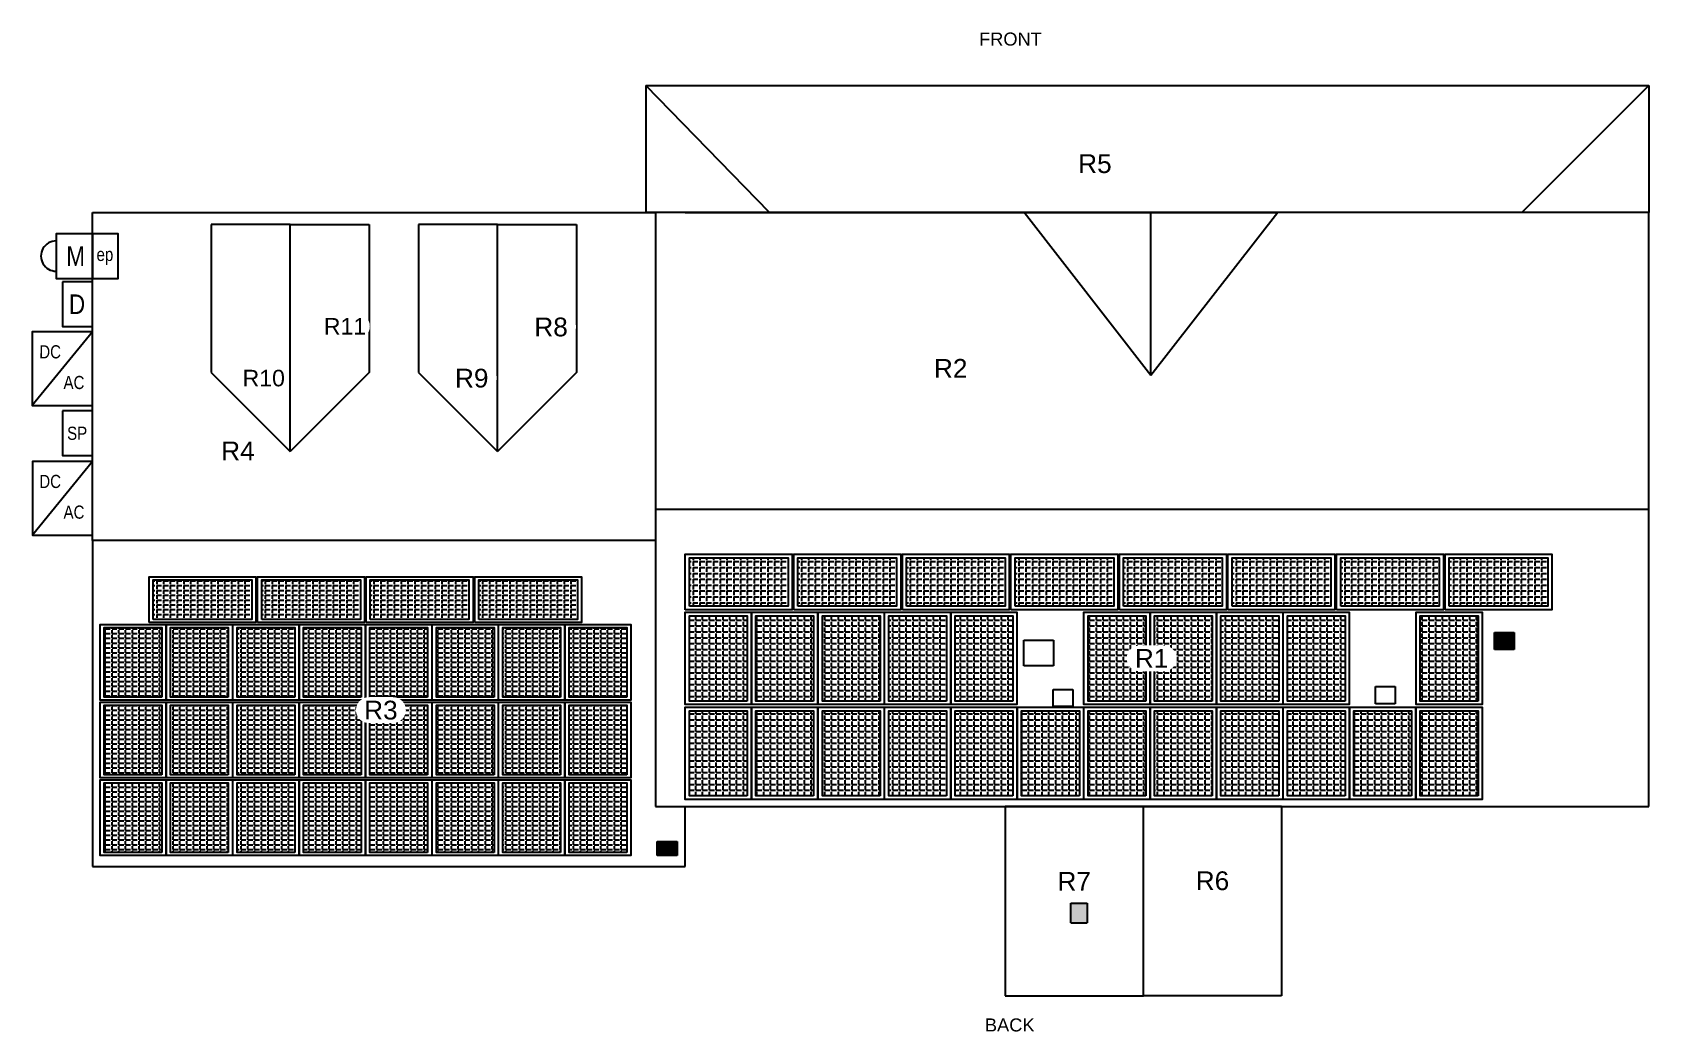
# Model space of a CAD drawing. Header units: feet. Extents: x -13431 to 10247, y 10829 to 29871.
# Drawn here: x 5935 to 6917, y 13435 to 14042 of the extents above; entities that cross this region are included whole.
import ezdxf
from ezdxf.enums import TextEntityAlignment as Align

# ---------------------------------------------------------------- set-up
doc = ezdxf.new("R2010")
doc.units = ezdxf.units.FT
doc.header["$MEASUREMENT"] = 0
doc.set_wipeout_variables(frame=1)
for name, color, linetype in [('E - MODULE', 7, 'Continuous'), ('MODULE FRAME', 9, 'Continuous'), ('MODULE HATCH', 7, 'Continuous'), ('N - ROOF NUMBERS', 7, 'Continuous'), ('R - ROOF LINES', 7, 'Continuous'), ('Z - TITLEBLOCK TXT', 7, 'Continuous')]:
    doc.layers.add(name, color=color, linetype=linetype)
doc.styles.add('PAPER SPACE TXT', font='technic_.ttf', dxfattribs={"height": 0.125})
doc.styles.add('TITLE BBLOCK TEXT', font='ARIALUNI.TTF')

msp = doc.modelspace()

# ---------------------------------------------------------------- texts
at = {"color": 1, "style": 'PAPER SPACE TXT'}
for s, height, rotation, p in [('M', 11.88, 0.00545, (5960.87, 13905.85)), ('ep', 7.986, 0.00687, (5978.65, 13906.85)), ('D', 11.88, 0.00545, (5961.73, 13876.58)), ('DC', 7.986, 359.99878, (5945.38, 13847.69, 44.66)), ('AC', 7.986, 359.99878, (5959.87, 13829.05, 44.66)), ('SP', 7.986, 0.00545, (5961.8, 13798.2, 44.66)), ('DC', 7.986, 359.99878, (5945.39, 13768.93)), ('AC', 7.986, 359.99878, (5959.88, 13750.29))]:
    msp.add_text(s, height=height, rotation=rotation, dxfattribs=at).set_placement(p, align=Align.MIDDLE_CENTER)
at = {"layer": 'Z - TITLEBLOCK TXT', "color": 7, "style": 'TITLE BBLOCK TEXT'}
for s, p in [('FRONT', (6509.8, 14033.73)), ('BACK', (6513.36, 13434.77))]:
    msp.add_text(s, height=7.925, rotation=359.98856, dxfattribs=at).set_placement(p)

# ---------------------------------------------------------------- blocks, each defined once
blk = doc.blocks.new('ROOF5_ID')
at = {"color": 3}
blk.add_wipeout([(-7.29, -6.72), (-5.72, -6.72), (-4.15, -6.72), (-2.58, -6.72), (-1.01, -6.72), (0.56, -6.72), (2.14, -6.72), (3.71, -6.72), (5.28, -6.72), (6.85, -6.72), (8.42, -6.64), (9.94, -6.26), (11.36, -5.59), (12.62, -4.65), (13.66, -3.47), (14.45, -2.12), (14.96, -0.63), (15.16, 0.92), (15.04, 2.49), (14.62, 4), (13.91, 5.4), (12.93, 6.63), (11.73, 7.64), (10.36, 8.39), (8.86, 8.85), (7.29, 9.01), (5.72, 9.01), (4.15, 9.01), (2.58, 9.01), (1.01, 9.01), (-0.56, 9.01), (-2.14, 9.01), (-3.71, 9.01), (-5.28, 9.01), (-6.85, 9.01), (-8.42, 8.93), (-9.94, 8.55), (-11.36, 7.88), (-12.62, 6.93), (-13.66, 5.76), (-14.45, 4.41), (-14.96, 2.92), (-15.16, 1.36), (-15.04, -0.2), (-14.62, -1.71), (-13.91, -3.11), (-12.93, -4.34), (-11.73, -5.35), (-10.36, -6.1), (-8.86, -6.56)], dxfattribs=at)
at = {"layer": 'Z - TITLEBLOCK TXT', "color": 7, "style": 'TITLE BBLOCK TEXT'}
blk.add_text('R5', height=11.396, rotation=359.98856, dxfattribs=at).set_placement((0, 1.14), align=Align.MIDDLE_CENTER)
blk = doc.blocks.new('ROOF7_ID')
at = {"color": 3}
blk.add_wipeout([(-7.29, -7.08), (-5.72, -7.08), (-4.15, -7.08), (-2.58, -7.08), (-1.01, -7.08), (0.56, -7.08), (2.14, -7.08), (3.71, -7.08), (5.28, -7.08), (6.85, -7.08), (8.42, -7), (9.94, -6.62), (11.36, -5.95), (12.62, -5.01), (13.66, -3.83), (14.45, -2.48), (14.96, -0.99), (15.16, 0.56), (15.04, 2.13), (14.62, 3.64), (13.91, 5.04), (12.93, 6.27), (11.73, 7.28), (10.36, 8.03), (8.86, 8.49), (7.29, 8.65), (5.72, 8.65), (4.15, 8.65), (2.58, 8.65), (1.01, 8.65), (-0.56, 8.65), (-2.14, 8.65), (-3.71, 8.65), (-5.28, 8.65), (-6.85, 8.65), (-8.42, 8.57), (-9.94, 8.19), (-11.36, 7.52), (-12.62, 6.58), (-13.66, 5.4), (-14.45, 4.05), (-14.96, 2.56), (-15.16, 1.01), (-15.04, -0.56), (-14.62, -2.07), (-13.91, -3.47), (-12.93, -4.7), (-11.73, -5.71), (-10.36, -6.46), (-8.86, -6.92)], dxfattribs=at)
at = {"layer": 'Z - TITLEBLOCK TXT', "color": 7, "style": 'TITLE BBLOCK TEXT'}
blk.add_text('R7', height=11.396, rotation=359.98856, dxfattribs=at).set_placement((0, 0.79), align=Align.MIDDLE_CENTER)
blk = doc.blocks.new('ROOF11_ID')
at = {"color": 3}
blk.add_wipeout([(7.52, 8.05), (9.09, 7.9), (10.58, 7.43), (11.96, 6.68), (13.16, 5.67), (14.14, 4.44), (14.85, 3.04), (15.27, 1.53), (15.39, -0.03), (15.19, -1.59), (14.68, -3.08), (13.89, -4.43), (12.85, -5.6), (11.59, -6.55), (10.17, -7.22), (8.65, -7.6), (7.08, -7.68), (5.51, -7.68), (3.94, -7.68), (2.37, -7.68), (0.79, -7.68), (-0.78, -7.68), (-2.35, -7.68), (-3.92, -7.68), (-5.49, -7.68), (-7.07, -7.68), (-8.63, -7.52), (-10.13, -7.06), (-11.5, -6.31), (-12.7, -5.3), (-13.68, -4.07), (-14.39, -2.67), (-14.81, -1.16), (-14.93, 0.41), (-14.73, 1.96), (-14.22, 3.45), (-13.43, 4.81), (-12.39, 5.98), (-11.13, 6.92), (-9.71, 7.59), (-8.19, 7.97), (-6.62, 8.05), (-5.05, 8.05), (-3.48, 8.05), (-1.91, 8.05), (-0.34, 8.05), (1.24, 8.05), (2.81, 8.05), (4.38, 8.05), (5.95, 8.05)], dxfattribs=at)
at = {"layer": 'Z - TITLEBLOCK TXT', "color": 7, "style": 'TITLE BBLOCK TEXT'}
blk.add_text('R11', height=10.029, rotation=359.98856, dxfattribs=at).set_placement((0.28, 0.17), align=Align.MIDDLE_CENTER)
blk = doc.blocks.new('ROOF10_ID')
at = {"color": 3}
blk.add_wipeout([(6.87, 7.67), (8.44, 7.51), (9.93, 7.05), (11.31, 6.3), (12.51, 5.29), (13.49, 4.06), (14.2, 2.66), (14.62, 1.15), (14.74, -0.42), (14.54, -1.97), (14.03, -3.46), (13.24, -4.81), (12.2, -5.99), (10.94, -6.93), (9.52, -7.6), (8, -7.98), (6.43, -8.06), (4.86, -8.06), (3.29, -8.06), (1.72, -8.06), (0.14, -8.06), (-1.43, -8.06), (-3, -8.06), (-4.57, -8.06), (-6.14, -8.06), (-7.72, -8.06), (-9.28, -7.9), (-10.78, -7.44), (-12.15, -6.69), (-13.35, -5.68), (-14.33, -4.45), (-15.04, -3.05), (-15.46, -1.54), (-15.58, 0.03), (-15.38, 1.58), (-14.87, 3.07), (-14.08, 4.42), (-13.04, 5.6), (-11.78, 6.54), (-10.36, 7.21), (-8.84, 7.59), (-7.27, 7.67), (-5.7, 7.67), (-4.13, 7.67), (-2.56, 7.67), (-0.99, 7.67), (0.59, 7.67), (2.16, 7.67), (3.73, 7.67), (5.3, 7.67)], dxfattribs=at)
at = {"layer": 'Z - TITLEBLOCK TXT', "color": 7, "style": 'TITLE BBLOCK TEXT'}
blk.add_text('R10', height=10.029, rotation=359.98856, dxfattribs=at).set_placement((-0.37, -0.21), align=Align.MIDDLE_CENTER)
blk = doc.blocks.new('ROOF1_ID')
at = {"color": 3}
blk.add_wipeout([(-7.51, -8.11), (-5.94, -8.11), (-4.37, -8.11), (-2.8, -8.11), (-1.22, -8.11), (0.35, -8.11), (1.92, -8.11), (3.49, -8.11), (5.06, -8.11), (6.64, -8.11), (8.2, -8.02), (9.73, -7.65), (11.14, -6.97), (12.4, -6.03), (13.44, -4.86), (14.23, -3.5), (14.74, -2.02), (14.94, -0.46), (14.83, 1.1), (14.41, 2.62), (13.69, 4.01), (12.72, 5.24), (11.52, 6.25), (10.14, 7), (8.64, 7.47), (7.08, 7.62), (5.51, 7.62), (3.93, 7.62), (2.36, 7.62), (0.79, 7.62), (-0.78, 7.62), (-2.35, 7.62), (-3.93, 7.62), (-5.5, 7.62), (-7.07, 7.62), (-8.64, 7.54), (-10.16, 7.16), (-11.58, 6.49), (-12.83, 5.55), (-13.88, 4.38), (-14.67, 3.02), (-15.17, 1.54), (-15.37, -0.02), (-15.26, -1.58), (-14.84, -3.1), (-14.13, -4.49), (-13.15, -5.72), (-11.95, -6.73), (-10.57, -7.49), (-9.07, -7.95)], dxfattribs=at)
at = {"layer": 'Z - TITLEBLOCK TXT', "color": 7, "style": 'TITLE BBLOCK TEXT'}
blk.add_text('R1', height=11.396, rotation=359.98856, dxfattribs=at).set_placement((-0.22, -0.24), align=Align.MIDDLE_CENTER)
blk = doc.blocks.new('ROOF6_ID')
at = {"color": 3}
blk.add_wipeout([(-7.29, -6.72), (-5.72, -6.72), (-4.15, -6.72), (-2.58, -6.72), (-1.01, -6.72), (0.56, -6.72), (2.14, -6.72), (3.71, -6.72), (5.28, -6.72), (6.85, -6.72), (8.42, -6.64), (9.94, -6.26), (11.36, -5.59), (12.62, -4.65), (13.66, -3.48), (14.45, -2.12), (14.96, -0.63), (15.16, 0.92), (15.04, 2.49), (14.62, 4), (13.91, 5.4), (12.93, 6.63), (11.73, 7.64), (10.36, 8.39), (8.86, 8.85), (7.29, 9.01), (5.72, 9.01), (4.15, 9.01), (2.58, 9.01), (1.01, 9.01), (-0.56, 9.01), (-2.14, 9.01), (-3.71, 9.01), (-5.28, 9.01), (-6.85, 9.01), (-8.42, 8.93), (-9.94, 8.55), (-11.36, 7.88), (-12.62, 6.93), (-13.66, 5.76), (-14.45, 4.41), (-14.96, 2.92), (-15.16, 1.36), (-15.04, -0.2), (-14.62, -1.71), (-13.91, -3.11), (-12.93, -4.34), (-11.73, -5.35), (-10.36, -6.1), (-8.86, -6.57)], dxfattribs=at)
at = {"layer": 'Z - TITLEBLOCK TXT', "color": 7, "style": 'TITLE BBLOCK TEXT'}
blk.add_text('R6', height=11.396, rotation=359.98856, dxfattribs=at).set_placement((0, 1.14), align=Align.MIDDLE_CENTER)
blk = doc.blocks.new('ROOF9_ID')
at = {"color": 3}
blk.add_wipeout([(-7.29, -8.11), (-5.72, -8.11), (-4.15, -8.11), (-2.58, -8.11), (-1.01, -8.11), (0.56, -8.11), (2.14, -8.11), (3.71, -8.11), (5.28, -8.11), (6.85, -8.11), (8.42, -8.02), (9.94, -7.65), (11.36, -6.97), (12.62, -6.03), (13.66, -4.86), (14.45, -3.5), (14.96, -2.02), (15.16, -0.46), (15.04, 1.1), (14.62, 2.62), (13.91, 4.01), (12.93, 5.24), (11.73, 6.25), (10.36, 7), (8.86, 7.47), (7.29, 7.62), (5.72, 7.62), (4.15, 7.62), (2.58, 7.62), (1.01, 7.62), (-0.56, 7.62), (-2.14, 7.62), (-3.71, 7.62), (-5.28, 7.62), (-6.85, 7.62), (-8.42, 7.54), (-9.94, 7.16), (-11.36, 6.49), (-12.62, 5.55), (-13.66, 4.38), (-14.45, 3.02), (-14.96, 1.54), (-15.16, -0.02), (-15.04, -1.58), (-14.62, -3.1), (-13.91, -4.49), (-12.93, -5.72), (-11.73, -6.73), (-10.36, -7.49), (-8.86, -7.95)], dxfattribs=at)
at = {"layer": 'Z - TITLEBLOCK TXT', "color": 7, "style": 'TITLE BBLOCK TEXT'}
blk.add_text('R9', height=11.396, rotation=359.98856, dxfattribs=at).set_placement((0, -0.24), align=Align.MIDDLE_CENTER)
blk = doc.blocks.new('ROOF2_ID')
at = {"color": 3}
blk.add_wipeout([(-7.29, -7.76), (-5.72, -7.76), (-4.15, -7.76), (-2.58, -7.76), (-1.01, -7.76), (0.56, -7.76), (2.14, -7.76), (3.71, -7.76), (5.28, -7.76), (6.85, -7.76), (8.42, -7.68), (9.94, -7.3), (11.36, -6.63), (12.62, -5.68), (13.66, -4.51), (14.45, -3.16), (14.96, -1.67), (15.16, -0.11), (15.04, 1.45), (14.62, 2.96), (13.91, 4.36), (12.93, 5.59), (11.73, 6.6), (10.36, 7.35), (8.86, 7.81), (7.29, 7.97), (5.72, 7.97), (4.15, 7.97), (2.58, 7.97), (1.01, 7.97), (-0.56, 7.97), (-2.14, 7.97), (-3.71, 7.97), (-5.28, 7.97), (-6.85, 7.97), (-8.42, 7.89), (-9.94, 7.51), (-11.36, 6.84), (-12.62, 5.9), (-13.66, 4.73), (-14.45, 3.37), (-14.96, 1.88), (-15.16, 0.33), (-15.04, -1.24), (-14.62, -2.75), (-13.91, -4.15), (-12.93, -5.38), (-11.73, -6.39), (-10.36, -7.14), (-8.86, -7.6)], dxfattribs=at)
at = {"layer": 'Z - TITLEBLOCK TXT', "style": 'TITLE BBLOCK TEXT'}
blk.add_text('R2', height=11.396, rotation=359.98856, dxfattribs=at).set_placement((0, 0.11), align=Align.MIDDLE_CENTER)
blk = doc.blocks.new('ROOF8_ID')
at = {"color": 3}
blk.add_wipeout([(-7.81, -8.09), (-6.23, -8.09), (-4.66, -8.09), (-3.09, -8.09), (-1.52, -8.09), (0.05, -8.09), (1.63, -8.09), (3.2, -8.09), (4.77, -8.09), (6.34, -8.09), (7.91, -8.01), (9.43, -7.63), (10.85, -6.96), (12.1, -6.02), (13.15, -4.85), (13.94, -3.49), (14.44, -2), (14.64, -0.45), (14.53, 1.12), (14.11, 2.63), (13.4, 4.03), (12.42, 5.26), (11.22, 6.27), (9.84, 7.02), (8.34, 7.48), (6.78, 7.64), (5.21, 7.64), (3.64, 7.64), (2.07, 7.64), (0.5, 7.64), (-1.08, 7.64), (-2.65, 7.64), (-4.22, 7.64), (-5.79, 7.64), (-7.36, 7.64), (-8.93, 7.56), (-10.46, 7.18), (-11.87, 6.51), (-13.13, 5.56), (-14.17, 4.39), (-14.96, 3.04), (-15.47, 1.55), (-15.67, -0.01), (-15.56, -1.57), (-15.13, -3.08), (-14.42, -4.48), (-13.45, -5.71), (-12.24, -6.72), (-10.87, -7.47), (-9.37, -7.94)], dxfattribs=at)
at = {"layer": 'Z - TITLEBLOCK TXT', "color": 7, "style": 'TITLE BBLOCK TEXT'}
blk.add_text('R8', height=11.396, rotation=359.98856, dxfattribs=at).set_placement((-0.51, -0.23), align=Align.MIDDLE_CENTER)
blk = doc.blocks.new('ROOF3_ID')
at = {"color": 3}
blk.add_wipeout([(-7.29, -7.41), (-5.72, -7.41), (-4.15, -7.41), (-2.58, -7.41), (-1.01, -7.41), (0.56, -7.41), (2.14, -7.41), (3.71, -7.41), (5.28, -7.41), (6.85, -7.41), (8.42, -7.33), (9.94, -6.95), (11.36, -6.28), (12.62, -5.34), (13.66, -4.17), (14.45, -2.81), (14.96, -1.33), (15.16, 0.23), (15.04, 1.8), (14.62, 3.31), (13.91, 4.71), (12.93, 5.93), (11.73, 6.95), (10.36, 7.7), (8.86, 8.16), (7.29, 8.32), (5.72, 8.32), (4.15, 8.32), (2.58, 8.32), (1.01, 8.32), (-0.56, 8.32), (-2.14, 8.32), (-3.71, 8.32), (-5.28, 8.32), (-6.85, 8.32), (-8.42, 8.24), (-9.94, 7.86), (-11.36, 7.18), (-12.62, 6.24), (-13.66, 5.07), (-14.45, 3.72), (-14.96, 2.23), (-15.16, 0.67), (-15.04, -0.89), (-14.62, -2.4), (-13.91, -3.8), (-12.93, -5.03), (-11.73, -6.04), (-10.36, -6.79), (-8.86, -7.26)], dxfattribs=at)
at = {"layer": 'Z - TITLEBLOCK TXT', "color": 7, "style": 'TITLE BBLOCK TEXT'}
blk.add_text('R3', height=11.396, rotation=359.98856, dxfattribs=at).set_placement((0, 0.45), align=Align.MIDDLE_CENTER)
blk = doc.blocks.new('ROOF4_ID')
at = {"color": 3}
blk.add_wipeout([(-7.29, -7.07), (-5.72, -7.07), (-4.15, -7.07), (-2.58, -7.07), (-1.01, -7.07), (0.56, -7.07), (2.14, -7.07), (3.71, -7.07), (5.28, -7.07), (6.85, -7.07), (8.42, -6.99), (9.94, -6.61), (11.36, -5.94), (12.62, -5), (13.66, -3.83), (14.45, -2.47), (14.96, -0.98), (15.16, 0.57), (15.04, 2.14), (14.62, 3.65), (13.91, 5.05), (12.93, 6.28), (11.73, 7.29), (10.36, 8.04), (8.86, 8.5), (7.29, 8.66), (5.72, 8.66), (4.15, 8.66), (2.58, 8.66), (1.01, 8.66), (-0.56, 8.66), (-2.14, 8.66), (-3.71, 8.66), (-5.28, 8.66), (-6.85, 8.66), (-8.42, 8.58), (-9.94, 8.2), (-11.36, 7.53), (-12.62, 6.58), (-13.66, 5.41), (-14.45, 4.06), (-14.96, 2.57), (-15.16, 1.01), (-15.04, -0.55), (-14.62, -2.06), (-13.91, -3.46), (-12.93, -4.69), (-11.73, -5.7), (-10.36, -6.45), (-8.86, -6.91)], dxfattribs=at)
at = {"layer": 'Z - TITLEBLOCK TXT', "color": 7, "style": 'TITLE BBLOCK TEXT'}
blk.add_text('R4', height=11.396, rotation=359.98856, dxfattribs=at).set_placement((0, 0.79), align=Align.MIDDLE_CENTER)
blk = doc.blocks.new('genesis_module')
at = {"layer": 'MODULE HATCH'}
h = blk.add_hatch(dxfattribs=at)
h.set_pattern_fill('ANGLE', color=9, scale=15)
h.set_pattern_definition([(0, (1.7324, 8.3642), (0, 4.125), [3, -1.125]), (90, (1.7324, 8.3642), (-4.125, 3e-16), [3, -1.125])])
h.paths.add_polyline_path([(-17.48, 29.97), (-17.48, -29.95), (17.59, -29.95), (17.59, 29.97)])
at = {"color": 4}
blk.add_lwpolyline([(-20, 32.49), (20.04, 32.49), (20.04, -32.46), (-20, -32.46)], close=True, dxfattribs=at)
at = {"layer": 'MODULE FRAME', "color": 7, "linetype": 'Continuous', "flags": 128}
blk.add_lwpolyline([(20.04, -32.46), (-20, -32.46), (-20, 32.49), (20.04, 32.49)], close=True, dxfattribs=at)
at = {"layer": 'MODULE FRAME', "color": 8, "linetype": 'Continuous', "flags": 128}
blk.add_lwpolyline([(17.59, -29.95), (-17.48, -29.95), (-17.48, 29.97), (17.59, 29.97)], close=True, dxfattribs=at)
blk = doc.blocks.new('A$C6EF85B4C')
h = blk.add_hatch()
h.set_pattern_fill('ANGLE', color=9, scale=15)
h.set_pattern_definition([(0, (0, 0), (0, 4.125), [3, -1.125]), (90, (0, 0), (-4.125, 3e-16), [3, -1.125])])
h.paths.add_polyline_path([(-19.22, 21.61), (-19.22, -38.31), (14.8, -38.31), (14.8, 21.61)])
at = {"layer": 'MODULE FRAME', "color": 7, "linetype": 'Continuous', "flags": 128}
blk.add_lwpolyline([(17.32, -40.83), (-21.73, -40.83), (-21.73, 24.12), (17.32, 24.12)], close=True, dxfattribs=at)
at = {"layer": 'MODULE FRAME', "color": 8, "linetype": 'Continuous', "flags": 128}
blk.add_lwpolyline([(14.8, -38.31), (-19.22, -38.31), (-19.22, 21.61), (14.8, 21.61)], close=True, dxfattribs=at)
blk = doc.blocks.new('Roof3')
at = {"layer": 'E - MODULE', "color": 3, "extrusion": (1.77636e-15, -0.707107, 0.707107)}
for p in [(5995.69, 9611.42, -9705.43), (6036.06, 9611.42, -9705.43), (6076.43, 9611.42, -9705.43), (6116.8, 9611.42, -9705.43), (6157.17, 9611.42, -9705.43), (6197.54, 9611.42, -9705.43), (6237.91, 9611.42, -9705.43), (6278.28, 9611.42, -9705.43), (5995.69, 9544.67, -9705.43), (6036.06, 9544.67, -9705.43), (6076.43, 9544.67, -9705.43), (6116.8, 9544.67, -9705.43), (6157.17, 9544.67, -9705.43), (6197.54, 9544.67, -9705.43), (6237.91, 9544.67, -9705.43), (6278.28, 9544.67, -9705.43), (5995.69, 9477.92, -9705.43), (6036.06, 9477.92, -9705.43), (6076.43, 9477.92, -9705.43), (6116.8, 9477.92, -9705.43), (6157.17, 9477.92, -9705.43), (6197.54, 9477.92, -9705.43), (6237.91, 9477.92, -9705.43), (6278.28, 9477.92, -9705.43)]:
    blk.add_blockref('genesis_module', p, dxfattribs=at)
at = {"layer": 'MODULE HATCH', "linetype": 'Continuous', "extrusion": (0, -0.707107, 0.707107), "rotation": 270}
for p in [(6046.32, 9663.03, -9705.43), (6112.27, 9663.03, -9705.43), (6178.22, 9663.03, -9705.43), (6244.17, 9663.03, -9705.43)]:
    blk.add_blockref('A$C6EF85B4C', p, dxfattribs=at)
blk = doc.blocks.new('Roof1')
at = {"layer": 'E - MODULE', "color": 3, "extrusion": (1.27676e-15, -0.503925, 0.863748)}
for p in [(6351.32, 11783.03, -6913.37), (6391.69, 11783.03, -6913.37), (6432.06, 11783.03, -6913.37), (6472.43, 11783.03, -6913.37), (6512.8, 11783.03, -6913.37), (6593.54, 11783.03, -6913.37), (6633.91, 11783.03, -6913.37), (6674.28, 11783.03, -6913.37), (6714.65, 11783.03, -6913.37), (6795.39, 11783.03, -6913.37), (6351.32, 11716.28, -6913.36), (6391.69, 11716.28, -6913.36), (6432.06, 11716.28, -6913.36), (6472.43, 11716.28, -6913.36), (6512.8, 11716.28, -6913.36), (6553.17, 11716.28, -6913.36), (6593.54, 11716.28, -6913.36), (6633.91, 11716.28, -6913.36), (6674.28, 11716.28, -6913.36), (6714.65, 11716.28, -6913.36), (6755.02, 11716.28, -6913.36), (6795.39, 11716.28, -6913.36)]:
    blk.add_blockref('genesis_module', p, dxfattribs=at)
at = {"layer": 'MODULE HATCH', "linetype": 'Continuous', "extrusion": (0, -0.503925, 0.863748), "rotation": 270}
for p in [(6372.14, 11834.64, -6913.37), (6438.09, 11834.64, -6913.37), (6504.04, 11834.64, -6913.37), (6569.99, 11834.64, -6913.37), (6635.94, 11834.64, -6913.37), (6701.89, 11834.64, -6913.37), (6767.84, 11834.64, -6913.37), (6833.79, 11834.64, -6913.37)]:
    blk.add_blockref('A$C6EF85B4C', p, dxfattribs=at)

# ---------------------------------------------------------------- hatches: boundary and pattern name
h = msp.add_hatch(color=3)
h.dxf.hatch_style = 1
h.paths.add_polyline_path([(6555.04, 13656.95), (6537.04, 13656.95), (6537.04, 13672.49), (6555.04, 13672.49)], flags=17)
edge = h.paths.add_edge_path(flags=17)
edge.add_line((6555.04, 13656.95), (6537.04, 13656.95))
edge.add_line((6555.04, 13672.49), (6555.04, 13656.95))
edge.add_line((6555.04, 13672.49), (6537.04, 13672.49))
edge.add_line((6537.04, 13656.95), (6537.04, 13672.49))
edge = h.paths.add_edge_path(flags=0)
edge.add_line((6555.04, 13656.95), (6537.04, 13656.95))
h = msp.add_hatch(color=3)
h.dxf.hatch_style = 1
h.paths.add_polyline_path([(6822.97, 13666.74), (6822.97, 13677.11), (6834.97, 13677.11), (6834.97, 13666.74)], flags=17)
edge = h.paths.add_edge_path(flags=17)
edge.add_line((6834.97, 13666.74), (6822.97, 13666.74))
edge.add_line((6834.97, 13677.11), (6834.97, 13666.74))
edge.add_line((6834.97, 13677.11), (6834.97, 13666.74))
edge.add_line((6834.97, 13666.74), (6822.97, 13666.74))
h = msp.add_hatch(color=3)
h.dxf.hatch_style = 1
h.paths.add_polyline_path([(6575.47, 13512.76), (6575.47, 13500.76), (6565.48, 13500.76), (6565.48, 13512.76)])
h.paths.add_polyline_path([(6566.85, 13642.59), (6554.85, 13642.59), (6554.85, 13632.22), (6566.85, 13632.22)], flags=17)
h.paths.add_polyline_path([(6566.85, 13642.59), (6566.85, 13632.22), (6554.85, 13632.22), (6554.85, 13642.59)], flags=17)
h = msp.add_hatch(color=3)
h.dxf.hatch_style = 1
h.paths.add_polyline_path([(6554.85, 13642.59), (6566.85, 13642.59), (6566.85, 13632.22), (6554.85, 13632.22)], flags=16)
edge = h.paths.add_edge_path(flags=17)
edge.add_line((6566.85, 13632.22), (6554.85, 13632.22))
edge.add_line((6566.85, 13642.59), (6566.85, 13632.22))
edge.add_line((6554.85, 13642.59), (6566.85, 13642.59))
h = msp.add_hatch(color=3)
h.dxf.hatch_style = 1
h.paths.add_polyline_path([(6750.66, 13644.26), (6762.66, 13644.26), (6762.66, 13633.89), (6750.66, 13633.89)])
edge = h.paths.add_edge_path(flags=17)
edge.add_line((6762.66, 13633.89), (6750.66, 13633.89))
edge.add_line((6762.66, 13644.26), (6762.66, 13633.89))
edge.add_line((6750.66, 13644.26), (6762.66, 13644.26))
h = msp.add_hatch(color=3)
h.dxf.hatch_style = 1
h.paths.add_polyline_path([(6314.31, 13541.68), (6314.31, 13550.17), (6326.31, 13550.17), (6326.31, 13541.68)])
edge = h.paths.add_edge_path(flags=17)
edge.add_line((6326.31, 13541.68), (6314.31, 13541.68))
edge.add_line((6326.31, 13550.17), (6326.31, 13541.68))
edge.add_line((6326.31, 13550.17), (6326.31, 13541.68))
edge.add_line((6326.31, 13541.68), (6314.31, 13541.68))

# ---------------------------------------------------------------- linework, layer by layer
at = {"color": 1, "flags": 128}
msp.add_lwpolyline([(5948.99, 13896.67), (5948.99, 13892.24), (5971.16, 13892.24), (5971.15, 13919.45), (5948.99, 13919.45), (5948.99, 13915.02, 1.000086), (5948.99, 13896.67), (5948.99, 13896.67), (5948.99, 13892.24), (5971.16, 13892.24), (5971.15, 13919.45), (5948.99, 13919.45), (5948.99, 13896.67)], format="xyb", dxfattribs=at)
at = {"color": 1}
for points in [[(5971.15, 13919.45), (5971.16, 13892.25), (5986.7, 13892.25), (5986.7, 13919.45)], [(5952.89, 13890.27), (5952.89, 13863.06), (5971.16, 13863.07), (5971.16, 13890.27)]]:
    msp.add_lwpolyline(points, close=True, dxfattribs=at)
at = {"color": 1, "elevation": 44.66, "flags": 128}
msp.add_lwpolyline([(5971.15, 13859.87), (5934.56, 13859.87), (5934.56, 13814.97), (5971.15, 13814.97), (5971.15, 13859.87), (5934.56, 13814.97)], dxfattribs=at)
at = {"color": 1, "elevation": 44.66}
msp.add_lwpolyline([(5952.89, 13811.87), (5952.89, 13784.66), (5971.16, 13784.66), (5971.16, 13811.87)], close=True, dxfattribs=at)
at = {"color": 1, "flags": 128}
msp.add_lwpolyline([(5971.15, 13781.11), (5934.57, 13781.11), (5934.57, 13736.21), (5971.15, 13736.21), (5971.15, 13781.11), (5934.57, 13736.21)], dxfattribs=at)
at = {"layer": 'R - ROOF LINES', "color": 3}
for p, q in [((6307.29, 14009.39, -205.67), (6916.67, 14009.39, -205.67)), ((6307.29, 14009.39, -205.67), (6307.29, 13932.32, -205.67)), ((6382.48, 13932.32, -179.98), (6307.29, 14009.39, -205.67)), ((6916.67, 14009.39, -205.67), (6839.6, 13932.32, -179.98)), ((6916.67, 14009.39, -205.67), (6916.67, 13932.32, -205.67)), ((5971.16, 13932.32, -191.74), (6061.16, 13932.32, -191.74)), ((5971.16, 13733.06, 7.52), (5971.16, 13932.32, -191.74)), ((6061.16, 13932.32, -191.74), (6187.16, 13932.32, -191.74)), ((6187.16, 13932.32, -191.74), (6313.13, 13932.32, -191.74)), ((6313.13, 13932.32, -203.67), (6307.29, 13932.32, -205.67)), ((6537.27, 13932.32, -86.11), (6313.13, 13932.32, -86.11)), ((6313.13, 13932.32, -191.74), (6313.13, 13751.88, -11.3)), ((6313.13, 13932.32, -86.11), (6313.13, 13751.88, 19.15)), ((6331.16, 13932.32, -197.51), (6313.13, 13932.32, -203.67)), ((6331.16, 13932.32, -197.51), (6382.48, 13932.32, -179.98)), ((6382.48, 13932.32, -179.98), (6537.27, 13932.32, -179.98)), ((6537.27, 13932.32, -86.11), (6614.26, 13932.32, -28.36)), ((6614.26, 13932.32, -179.98), (6537.27, 13932.32, -179.98)), ((6614.26, 13833.33, -28.36), (6537.27, 13932.32, -86.11)), ((6614.26, 13932.32, -28.36), (6691.25, 13932.32, -86.11)), ((6691.25, 13932.32, -179.98), (6614.26, 13932.32, -179.98)), ((6614.26, 13833.33, -28.36), (6614.26, 13932.32, -28.36)), ((6691.25, 13932.32, -86.11), (6614.26, 13833.33, -28.36)), ((6839.6, 13932.32, -179.98), (6691.25, 13932.32, -179.98)), ((6916.67, 13932.32, -86.11), (6691.25, 13932.32, -86.11)), ((6916.67, 13932.32, -205.67), (6839.6, 13932.32, -179.98)), ((6916.67, 13751.88, 19.15), (6916.67, 13932.32, -86.11)), ((6091.16, 13925.06, -46.48), (6043.16, 13925.06, -94.48)), ((6043.16, 13925.06, -94.48), (6043.16, 13835.06, -94.48)), ((6091.16, 13925.06, -46.48), (6139.16, 13925.06, -94.48)), ((6091.16, 13787.06, -46.48), (6091.16, 13925.06, -46.48)), ((6139.16, 13925.06, -94.48), (6139.16, 13835.06, -94.48)), ((6169.16, 13925.06, -94.48), (6169.16, 13835.06, -94.48)), ((6217.16, 13925.06, -46.48), (6169.16, 13925.06, -94.48)), ((6217.16, 13925.06, -46.48), (6265.16, 13925.06, -94.48)), ((6217.16, 13787.06, -46.48), (6217.16, 13925.06, -46.48)), ((6265.16, 13925.06, -94.48), (6265.16, 13835.06, -94.48)), ((6043.16, 13835.06, -94.48), (6091.16, 13787.06, -46.48)), ((6139.16, 13835.06, -94.48), (6091.16, 13787.06, -46.48)), ((6169.16, 13835.06, -94.48), (6217.16, 13787.06, -46.48)), ((6265.16, 13835.06, -94.48), (6217.16, 13787.06, -46.48)), ((6313.13, 13751.88, -11.3), (6313.13, 13733.06, 7.52)), ((6313.13, 13751.88, 19.15), (6313.13, 13571.44, -86.11)), ((6916.67, 13751.88, 19.15), (6313.13, 13751.88, 19.15)), ((6916.67, 13571.44, -86.11), (6916.67, 13751.88, 19.15)), ((5971.16, 13733.06, 7.52), (5971.16, 13535.06, -190.48)), ((6313.13, 13733.06, 7.52), (5971.16, 13733.06, 7.52)), ((6313.13, 13733.06, 7.52), (6313.13, 13571.44, -154.1)), ((6537.04, 13672.49, -27.16), (6555.04, 13672.49, -27.16)), ((6537.04, 13656.95, -36.23), (6537.04, 13672.49, -27.16)), ((6537.04, 13672.49, -19.69), (6555.04, 13672.49, -19.69)), ((6537.04, 13656.95, -19.69), (6537.04, 13672.49, -19.69)), ((6537.04, 13672.49, -27.16), (6537.04, 13672.49, -19.69)), ((6555.04, 13672.49, -27.16), (6555.04, 13656.95, -36.23)), ((6555.04, 13672.49, -19.69), (6555.04, 13656.95, -19.69)), ((6555.04, 13672.49, -27.16), (6555.04, 13672.49, -19.69)), ((6822.97, 13666.74, -30.51), (6822.97, 13677.11, -24.47)), ((6822.97, 13677.11, -24.47), (6834.97, 13677.11, -24.47)), ((6822.97, 13677.11, -15.49), (6834.97, 13677.11, -15.49)), ((6822.97, 13666.74, -15.49), (6822.97, 13677.11, -15.49)), ((6822.97, 13677.11, -24.47), (6822.97, 13677.11, -15.49)), ((6834.97, 13677.11, -24.47), (6834.97, 13666.74, -30.51)), ((6834.97, 13677.11, -15.49), (6834.97, 13666.74, -15.49)), ((6834.97, 13677.11, -24.47), (6834.97, 13677.11, -15.49)), ((6834.97, 13666.74, -30.51), (6822.97, 13666.74, -30.51)), ((6834.97, 13666.74, -15.49), (6822.97, 13666.74, -15.49)), ((6822.97, 13666.74, -30.51), (6822.97, 13666.74, -15.49)), ((6834.97, 13666.74, -30.51), (6834.97, 13666.74, -15.49)), ((6555.04, 13656.95, -36.23), (6537.04, 13656.95, -36.23)), ((6555.04, 13656.95, -19.69), (6537.04, 13656.95, -19.69)), ((6537.04, 13656.95, -36.23), (6537.04, 13656.95, -19.69)), ((6555.04, 13656.95, -36.23), (6555.04, 13656.95, -19.69)), ((6554.85, 13642.59, -44.6), (6566.85, 13642.59, -44.6)), ((6554.85, 13632.22, -50.65), (6554.85, 13642.59, -44.6)), ((6554.85, 13642.59, -35.63), (6566.85, 13642.59, -35.63)), ((6554.85, 13632.22, -35.63), (6554.85, 13642.59, -35.63)), ((6554.85, 13642.59, -44.6), (6554.85, 13642.59, -35.63)), ((6566.85, 13642.59, -44.6), (6566.85, 13632.22, -50.65)), ((6566.85, 13642.59, -35.63), (6566.85, 13632.22, -35.63)), ((6566.85, 13642.59, -44.6), (6566.85, 13642.59, -35.63)), ((6750.66, 13644.26, -43.63), (6762.66, 13644.26, -43.63)), ((6750.66, 13633.89, -49.68), (6750.66, 13644.26, -43.63)), ((6750.66, 13644.26, -34.65), (6762.66, 13644.26, -34.65)), ((6750.66, 13633.89, -34.65), (6750.66, 13644.26, -34.65)), ((6750.66, 13644.26, -43.63), (6750.66, 13644.26, -34.65)), ((6762.66, 13644.26, -43.63), (6762.66, 13633.89, -49.68)), ((6762.66, 13644.26, -34.65), (6762.66, 13633.89, -34.65)), ((6762.66, 13644.26, -43.63), (6762.66, 13644.26, -34.65)), ((6566.85, 13632.22, -50.65), (6554.85, 13632.22, -50.65)), ((6566.85, 13632.22, -35.63), (6554.85, 13632.22, -35.63)), ((6554.85, 13632.22, -50.65), (6554.85, 13632.22, -35.63)), ((6566.85, 13632.22, -50.65), (6566.85, 13632.22, -35.63)), ((6762.66, 13633.89, -49.68), (6750.66, 13633.89, -49.68)), ((6762.66, 13633.89, -34.65), (6750.66, 13633.89, -34.65)), ((6750.66, 13633.89, -49.68), (6750.66, 13633.89, -34.65)), ((6762.66, 13633.89, -49.68), (6762.66, 13633.89, -34.65)), ((6313.13, 13571.44, -86.11), (6916.67, 13571.44, -86.11)), ((6313.13, 13571.44, -154.1), (6331.16, 13571.44, -154.1)), ((6331.16, 13535.06, -190.48), (6331.16, 13571.44, -154.1)), ((6525.63, 13571.44, -207.7), (6525.63, 13456.37, -207.7)), ((6609.63, 13571.44, -151.7), (6525.63, 13571.44, -207.7)), ((6693.63, 13571.44, -207.7), (6609.63, 13571.44, -151.7)), ((6609.63, 13456.37, -151.7), (6609.63, 13571.44, -151.7)), ((6693.63, 13571.44, -207.7), (6693.63, 13456.37, -207.7)), ((6314.31, 13541.68, -183.86), (6314.31, 13550.17, -175.37)), ((6314.31, 13550.17, -175.37), (6326.31, 13550.17, -175.37)), ((6314.31, 13550.17, -167.62), (6326.31, 13550.17, -167.62)), ((6314.31, 13541.68, -167.62), (6314.31, 13550.17, -167.62)), ((6314.31, 13550.17, -175.37), (6314.31, 13550.17, -167.62)), ((6326.31, 13550.17, -175.37), (6326.31, 13541.68, -183.86)), ((6326.31, 13550.17, -167.62), (6326.31, 13541.68, -167.62)), ((6326.31, 13550.17, -175.37), (6326.31, 13550.17, -167.62)), ((5971.16, 13535.06, -190.48), (6331.16, 13535.06, -190.48)), ((6326.31, 13541.68, -183.86), (6314.31, 13541.68, -183.86)), ((6326.31, 13541.68, -167.62), (6314.31, 13541.68, -167.62)), ((6314.31, 13541.68, -183.86), (6314.31, 13541.68, -167.62)), ((6326.31, 13541.68, -183.86), (6326.31, 13541.68, -167.62)), ((6565.48, 13512.76, -181.13), (6575.47, 13512.76, -174.48)), ((6565.48, 13500.76, -181.13), (6565.48, 13512.76, -181.13)), ((6575.47, 13512.76, -174.48), (6575.47, 13500.76, -174.48)), ((6565.48, 13500.76, -181.13), (6575.47, 13500.76, -174.48)), ((6525.63, 13456.37, -207.7), (6609.63, 13456.37, -151.7)), ((6693.63, 13456.37, -207.7), (6609.63, 13456.37, -151.7))]:
    msp.add_line(p, q, dxfattribs=at)

# ---------------------------------------------------------------- block references
at = {"layer": 'E - MODULE', "color": 3}
for name in ['Roof1', 'Roof3']:
    msp.add_blockref(name, (0, 0), dxfattribs=at)
at = {"layer": 'N - ROOF NUMBERS', "color": 3}
for name, p in [('ROOF5_ID', (6580.21, 13960.85, -189.49)), ('ROOF2_ID', (6492.57, 13837.51, -30.8)), ('ROOF6_ID', (6651.63, 13525.21, 430.9))]:
    msp.add_blockref(name, p, dxfattribs=at)

msp.set_redraw_order([(e.dxf.handle, doc.entitydb.next_handle()) for e in msp.query("TEXT MTEXT ATTDEF DIMENSION ARC_DIMENSION")])  # texts and dimensions are drawn at this point

# ---------------------------------------------------------------- next in the draw order: block references
at = {"layer": 'N - ROOF NUMBERS', "color": 3}
for name, p in [('ROOF11_ID', (6124.26, 13863.01, -79.58)), ('ROOF8_ID', (6250.26, 13863.01, -79.58)), ('ROOF10_ID', (6075.55, 13831.93, -62.09)), ('ROOF9_ID', (6201.55, 13831.93, -62.09)), ('ROOF4_ID', (6059.5, 13786.7, -46.11)), ('ROOF1_ID', (6614.9, 13661.66, 430.9)), ('ROOF3_ID', (6146.37, 13629.56, 430.9)), ('ROOF7_ID', (6567.63, 13525.21, 430.9))]:
    msp.add_blockref(name, p, dxfattribs=at)

doc.saveas('drawing.dxf')
